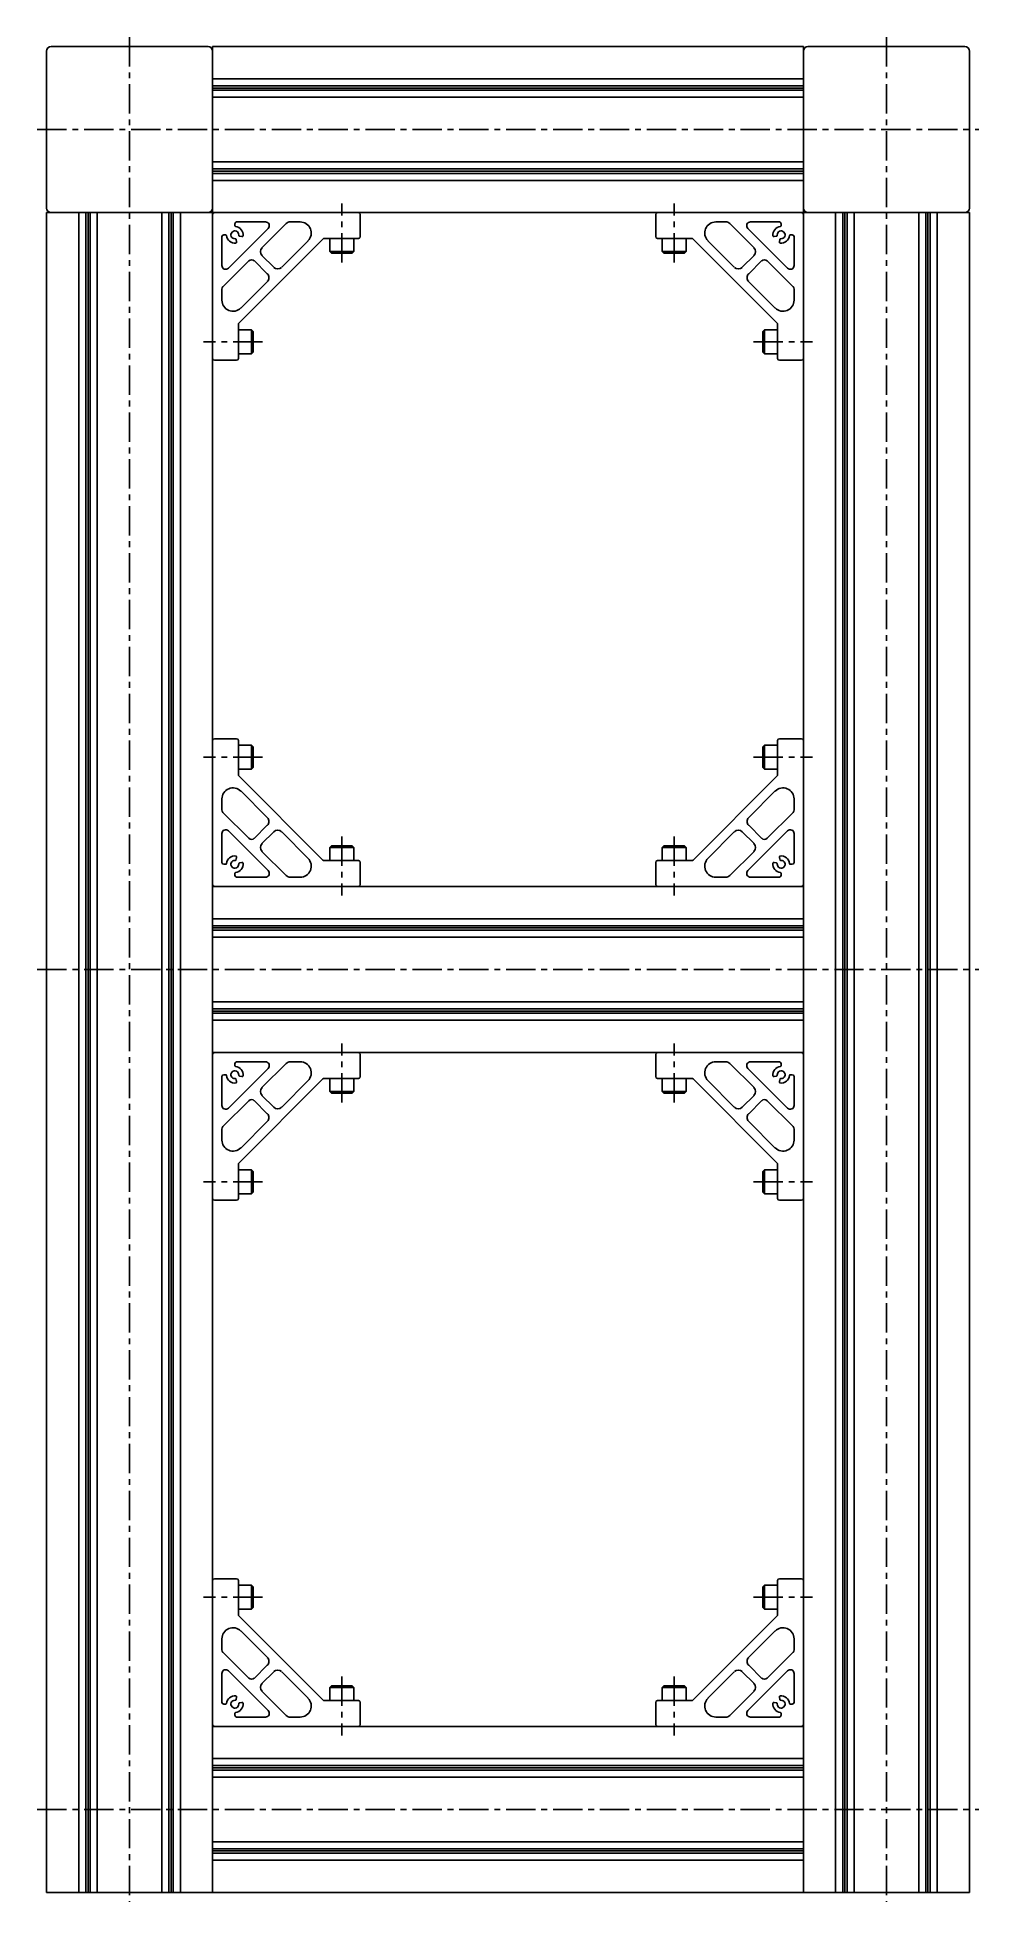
# Model space of a CAD drawing. Extents: x -5 to 1221, y -8 to 1626.
# Drawn here: x 561 to 1071, y 5 to 1015 of the extents above; entities that cross this region are included whole.
import ezdxf

# ---------------------------------------------------------------- set-up
doc = ezdxf.new("R2010")
doc.units = 0
doc.header["$LTSCALE"] = 0.5
doc.linetypes.add('CENTER', pattern=[50.8, 31.75, -6.35, 6.35, -6.35])
doc.layers.add('MSM_CENTER', color=1, linetype='CENTER')
doc.layers.add('MSM_CONTINUOUS', color=7, linetype='CONTINUOUS')

msp = doc.modelspace()

# ---------------------------------------------------------------- linework, layer by layer
at = {"layer": 'MSM_CENTER'}
for p, q in [((611, 1015), (611, 5)), ((1021, 1015), (1021, 5)), ((561, 965), (1071, 965)), ((726, 893), (726, 925)), ((906, 893), (906, 925)), ((683, 850), (651, 850)), ((949, 850), (981, 850)), ((683, 625), (651, 625)), ((949, 625), (981, 625)), ((726, 582), (726, 550)), ((906, 582), (906, 550)), ((561, 510), (1071, 510)), ((726, 438), (726, 470)), ((906, 438), (906, 470)), ((683, 395), (651, 395)), ((949, 395), (981, 395)), ((683, 170), (651, 170)), ((949, 170), (981, 170)), ((726, 127), (726, 95)), ((906, 127), (906, 95)), ((561, 55), (1071, 55))]:
    msp.add_line(p, q, dxfattribs=at)
at = {"layer": 'MSM_CONTINUOUS'}
for p, q in [((568.5, 1010), (653.5, 1010)), ((656, 1010), (656, 10)), ((656, 1010), (976, 1010)), ((976, 1010), (976, 10)), ((978.5, 1010), (1063.5, 1010)), ((566, 922.5), (566, 1007.5)), ((1066, 1007.5), (1066, 922.5)), ((656, 992.5), (976, 992.5)), ((656, 988.7), (976, 988.7)), ((656, 987.5), (976, 987.5)), ((656, 986.3), (976, 986.3)), ((656, 982.5), (976, 982.5)), ((656, 947.5), (976, 947.5)), ((656, 943.7), (976, 943.7)), ((656, 942.5), (976, 942.5)), ((656, 941.3), (976, 941.3)), ((656, 937.5), (976, 937.5)), ((1066, 920), (566, 920)), ((566, 920), (566, 10)), ((583.5, 920), (583.5, 10)), ((587.3, 920), (587.3, 10)), ((588.5, 920), (588.5, 10)), ((589.7, 920), (589.7, 10)), ((593.5, 920), (593.5, 10)), ((628.5, 920), (628.5, 10)), ((632.3, 920), (632.3, 10)), ((633.5, 920), (633.5, 10)), ((634.7, 920), (634.7, 10)), ((638.5, 920), (638.5, 10)), ((993.5, 920), (993.5, 10)), ((997.3, 920), (997.3, 10)), ((998.5, 920), (998.5, 10)), ((999.7, 920), (999.7, 10)), ((1003.5, 920), (1003.5, 10)), ((1038.5, 920), (1038.5, 10)), ((1042.3, 920), (1042.3, 10)), ((1043.5, 920), (1043.5, 10)), ((1044.7, 920), (1044.7, 10)), ((1048.5, 920), (1048.5, 10)), ((1066, 920), (1066, 10)), ((686.1, 911.4), (664.6, 889.9)), ((668, 913), (668, 914)), ((669, 915), (684.6, 915)), ((682.7, 901), (695.8, 914.1)), ((698, 915), (703.4, 915)), ((736, 919), (736, 907)), ((896, 919), (896, 907)), ((934, 915), (928.6, 915)), ((949.3, 901), (936.2, 914.1)), ((945.9, 911.4), (967.4, 889.9)), ((963, 915), (947.4, 915)), ((964, 913), (964, 914)), ((661, 891.4), (661, 907)), ((662, 908), (663, 908)), ((669, 904.2), (668.7, 905.5)), ((715.7, 905.7), (670.3, 860.3)), ((670.5, 907.3), (671.8, 907)), ((707.7, 904.8), (693.4, 890.4)), ((735, 906), (716.4, 906)), ((719.5, 906), (719.5, 898.9)), ((719.5, 906), (732.5, 906)), ((732.5, 898.9), (732.5, 906)), ((897, 906), (915.6, 906)), ((899.5, 898.9), (899.5, 906)), ((912.5, 906), (899.5, 906)), ((912.5, 906), (912.5, 898.9)), ((916.3, 905.7), (961.7, 860.3)), ((924.3, 904.8), (938.6, 890.4)), ((961.5, 907.3), (960.2, 907)), ((963, 904.2), (963.3, 905.5)), ((970, 908), (969, 908)), ((971, 891.4), (971, 907)), ((661.6, 879.9), (675.7, 894)), ((678.5, 894), (685.6, 886.9)), ((689.1, 890.4), (682.7, 896.8)), ((719.5, 898.9), (720.4, 898)), ((719.5, 898.9), (732.5, 898.9)), ((720.4, 898), (731.6, 898)), ((731.6, 898), (732.5, 898.9)), ((900.4, 898), (899.5, 898.9)), ((912.5, 898.9), (899.5, 898.9)), ((911.6, 898), (900.4, 898)), ((912.5, 898.9), (911.6, 898)), ((942.9, 890.4), (949.3, 896.8)), ((953.5, 894), (946.4, 886.9)), ((970.4, 879.9), (956.3, 894)), ((685.6, 882.6), (671.2, 868.3)), ((946.4, 882.6), (960.8, 868.3)), ((661, 872.6), (661, 878.5)), ((971, 872.6), (971, 878.5)), ((670, 859.6), (670, 841)), ((962, 859.6), (962, 841)), ((677.1, 856.5), (670, 856.5)), ((678, 855.6), (677.1, 856.5)), ((677.1, 843.5), (677.1, 856.5)), ((678, 844.4), (678, 855.6)), ((954, 855.6), (954.9, 856.5)), ((954, 844.4), (954, 855.6)), ((954.9, 856.5), (962, 856.5)), ((954.9, 843.5), (954.9, 856.5)), ((669, 840), (657, 840)), ((670, 843.5), (677.1, 843.5)), ((677.1, 843.5), (678, 844.4)), ((954.9, 843.5), (954, 844.4)), ((962, 843.5), (954.9, 843.5)), ((963, 840), (975, 840)), ((669, 635), (657, 635)), ((670, 615.4), (670, 634)), ((670, 631.5), (677.1, 631.5)), ((677.1, 631.5), (678, 630.6)), ((677.1, 631.5), (677.1, 618.5)), ((678, 630.6), (678, 619.4)), ((954.9, 631.5), (954, 630.6)), ((954, 630.6), (954, 619.4)), ((962, 631.5), (954.9, 631.5)), ((954.9, 631.5), (954.9, 618.5)), ((962, 615.4), (962, 634)), ((963, 635), (975, 635)), ((677.1, 618.5), (670, 618.5)), ((678, 619.4), (677.1, 618.5)), ((954, 619.4), (954.9, 618.5)), ((954.9, 618.5), (962, 618.5)), ((715.7, 569.3), (670.3, 614.7)), ((685.6, 592.4), (671.2, 606.7)), ((916.3, 569.3), (961.7, 614.7)), ((946.4, 592.4), (960.8, 606.7)), ((661, 602.4), (661, 596.5)), ((971, 602.4), (971, 596.5)), ((661.6, 595.1), (675.7, 581)), ((678.5, 581), (685.6, 588.1)), ((953.5, 581), (946.4, 588.1)), ((970.4, 595.1), (956.3, 581)), ((661, 583.6), (661, 568)), ((686.1, 563.6), (664.6, 585.1)), ((689.1, 584.6), (682.7, 578.2)), ((707.7, 570.2), (693.4, 584.6)), ((719.5, 576.1), (720.4, 577)), ((719.5, 569), (719.5, 576.1)), ((719.5, 576.1), (732.5, 576.1)), ((720.4, 577), (731.6, 577)), ((731.6, 577), (732.5, 576.1)), ((732.5, 576.1), (732.5, 569)), ((900.4, 577), (899.5, 576.1)), ((899.5, 576.1), (899.5, 569)), ((912.5, 576.1), (899.5, 576.1)), ((911.6, 577), (900.4, 577)), ((912.5, 576.1), (911.6, 577)), ((912.5, 569), (912.5, 576.1)), ((924.3, 570.2), (938.6, 584.6)), ((942.9, 584.6), (949.3, 578.2)), ((945.9, 563.6), (967.4, 585.1)), ((971, 583.6), (971, 568)), ((662, 567), (663, 567)), ((669, 570.8), (668.7, 569.5)), ((670.5, 567.7), (671.8, 568)), ((682.7, 574), (695.8, 560.9)), ((735, 569), (716.4, 569)), ((719.5, 569), (732.5, 569)), ((736, 556), (736, 568)), ((896, 556), (896, 568)), ((897, 569), (915.6, 569)), ((912.5, 569), (899.5, 569)), ((949.3, 574), (936.2, 560.9)), ((961.5, 567.7), (960.2, 568)), ((963, 570.8), (963.3, 569.5)), ((970, 567), (969, 567)), ((668, 562), (668, 561)), ((669, 560), (684.6, 560)), ((698, 560), (703.4, 560)), ((934, 560), (928.6, 560)), ((963, 560), (947.4, 560)), ((964, 562), (964, 561)), ((656, 555), (976, 555)), ((656, 537.5), (976, 537.5)), ((656, 533.7), (976, 533.7)), ((656, 532.5), (976, 532.5)), ((656, 531.3), (976, 531.3)), ((656, 527.5), (976, 527.5)), ((656, 492.5), (976, 492.5)), ((656, 488.7), (976, 488.7)), ((656, 487.5), (976, 487.5)), ((656, 486.3), (976, 486.3)), ((656, 482.5), (976, 482.5)), ((656, 465), (976, 465)), ((686.1, 456.4), (664.6, 434.9)), ((668, 458), (668, 459)), ((669, 460), (684.6, 460)), ((682.7, 446), (695.8, 459.1)), ((698, 460), (703.4, 460)), ((736, 464), (736, 452)), ((896, 464), (896, 452)), ((934, 460), (928.6, 460)), ((949.3, 446), (936.2, 459.1)), ((945.9, 456.4), (967.4, 434.9)), ((963, 460), (947.4, 460)), ((964, 458), (964, 459)), ((661, 436.4), (661, 452)), ((662, 453), (663, 453)), ((669, 449.2), (668.7, 450.5)), ((715.7, 450.7), (670.3, 405.3)), ((670.5, 452.3), (671.8, 452)), ((707.7, 449.8), (693.4, 435.4)), ((735, 451), (716.4, 451)), ((719.5, 451), (719.5, 443.9)), ((719.5, 451), (732.5, 451)), ((732.5, 443.9), (732.5, 451)), ((897, 451), (915.6, 451)), ((899.5, 443.9), (899.5, 451)), ((912.5, 451), (899.5, 451)), ((912.5, 451), (912.5, 443.9)), ((916.3, 450.7), (961.7, 405.3)), ((924.3, 449.8), (938.6, 435.4)), ((961.5, 452.3), (960.2, 452)), ((963, 449.2), (963.3, 450.5)), ((970, 453), (969, 453)), ((971, 436.4), (971, 452)), ((661.6, 424.9), (675.7, 439)), ((678.5, 439), (685.6, 431.9)), ((689.1, 435.4), (682.7, 441.8)), ((719.5, 443.9), (720.4, 443)), ((719.5, 443.9), (732.5, 443.9)), ((720.4, 443), (731.6, 443)), ((731.6, 443), (732.5, 443.9)), ((900.4, 443), (899.5, 443.9)), ((912.5, 443.9), (899.5, 443.9)), ((911.6, 443), (900.4, 443)), ((912.5, 443.9), (911.6, 443)), ((942.9, 435.4), (949.3, 441.8)), ((953.5, 439), (946.4, 431.9)), ((970.4, 424.9), (956.3, 439)), ((685.6, 427.6), (671.2, 413.3)), ((946.4, 427.6), (960.8, 413.3)), ((661, 417.6), (661, 423.5)), ((971, 417.6), (971, 423.5)), ((670, 404.6), (670, 386)), ((962, 404.6), (962, 386)), ((677.1, 401.5), (670, 401.5)), ((678, 400.6), (677.1, 401.5)), ((677.1, 388.5), (677.1, 401.5)), ((678, 389.4), (678, 400.6)), ((954, 400.6), (954.9, 401.5)), ((954, 389.4), (954, 400.6)), ((954.9, 401.5), (962, 401.5)), ((954.9, 388.5), (954.9, 401.5)), ((669, 385), (657, 385)), ((670, 388.5), (677.1, 388.5)), ((677.1, 388.5), (678, 389.4)), ((954.9, 388.5), (954, 389.4)), ((962, 388.5), (954.9, 388.5)), ((963, 385), (975, 385)), ((669, 180), (657, 180)), ((670, 160.4), (670, 179)), ((670, 176.5), (677.1, 176.5)), ((677.1, 176.5), (678, 175.6)), ((677.1, 176.5), (677.1, 163.5)), ((678, 175.6), (678, 164.4)), ((954.9, 176.5), (954, 175.6)), ((954, 175.6), (954, 164.4)), ((962, 176.5), (954.9, 176.5)), ((954.9, 176.5), (954.9, 163.5)), ((962, 160.4), (962, 179)), ((963, 180), (975, 180)), ((677.1, 163.5), (670, 163.5)), ((678, 164.4), (677.1, 163.5)), ((954, 164.4), (954.9, 163.5)), ((954.9, 163.5), (962, 163.5)), ((715.7, 114.3), (670.3, 159.7)), ((685.6, 137.4), (671.2, 151.7)), ((916.3, 114.3), (961.7, 159.7)), ((946.4, 137.4), (960.8, 151.7)), ((661, 147.4), (661, 141.5)), ((971, 147.4), (971, 141.5)), ((661.6, 140.1), (675.7, 126)), ((678.5, 126), (685.6, 133.1)), ((953.5, 126), (946.4, 133.1)), ((970.4, 140.1), (956.3, 126)), ((661, 128.6), (661, 113)), ((686.1, 108.6), (664.6, 130.1)), ((689.1, 129.6), (682.7, 123.2)), ((707.7, 115.2), (693.4, 129.6)), ((719.5, 121.1), (720.4, 122)), ((720.4, 122), (731.6, 122)), ((731.6, 122), (732.5, 121.1)), ((900.4, 122), (899.5, 121.1)), ((911.6, 122), (900.4, 122)), ((912.5, 121.1), (911.6, 122)), ((924.3, 115.2), (938.6, 129.6)), ((942.9, 129.6), (949.3, 123.2)), ((945.9, 108.6), (967.4, 130.1)), ((971, 128.6), (971, 113)), ((662, 112), (663, 112)), ((669, 115.8), (668.7, 114.5)), ((670.5, 112.7), (671.8, 113)), ((682.7, 119), (695.8, 105.9)), ((735, 114), (716.4, 114)), ((719.5, 114), (719.5, 121.1)), ((719.5, 121.1), (732.5, 121.1)), ((719.5, 114), (732.5, 114)), ((732.5, 121.1), (732.5, 114)), ((736, 101), (736, 113)), ((896, 101), (896, 113)), ((897, 114), (915.6, 114)), ((899.5, 121.1), (899.5, 114)), ((912.5, 121.1), (899.5, 121.1)), ((912.5, 114), (899.5, 114)), ((912.5, 114), (912.5, 121.1)), ((949.3, 119), (936.2, 105.9)), ((961.5, 112.7), (960.2, 113)), ((963, 115.8), (963.3, 114.5)), ((970, 112), (969, 112)), ((668, 107), (668, 106)), ((669, 105), (684.6, 105)), ((698, 105), (703.4, 105)), ((934, 105), (928.6, 105)), ((963, 105), (947.4, 105)), ((964, 107), (964, 106)), ((656, 100), (976, 100)), ((656, 82.5), (976, 82.5)), ((656, 78.7), (976, 78.7)), ((656, 77.5), (976, 77.5)), ((656, 76.3), (976, 76.3)), ((656, 72.5), (976, 72.5)), ((656, 37.5), (976, 37.5)), ((656, 33.7), (976, 33.7)), ((656, 32.5), (976, 32.5)), ((656, 31.3), (976, 31.3)), ((656, 27.5), (976, 27.5)), ((1066, 10), (566, 10))]:
    msp.add_line(p, q, dxfattribs=at)
for centre, radius, start, end in [((568.5, 1007.5), 2.5, 90, 180), ((653.5, 1007.5), 2.5, 0, 90), ((978.5, 1007.5), 2.5, 90, 180), ((1063.5, 1007.5), 2.5, 0, 90), ((568.5, 922.5), 2.5, 180, 270), ((653.5, 922.5), 2.5, 270, 0), ((657, 919), 1, 90, 180), ((735, 919), 1, 0, 90), ((897, 919), 1, 90, 180), ((975, 919), 1, 0, 90), ((978.5, 922.5), 2.5, 180, 270), ((1063.5, 922.5), 2.5, 270, 0), ((668, 908), 2.1, 356.0866, 273.9121), ((669, 914), 1, 90, 180), ((668.5, 913), 0.5, 180.0013, 264.2604), ((668, 908), 4.5, 352.1801, 84.2609), ((684.6, 912.9), 2.1, 315, 90), ((698, 912), 3, 89.9998, 134.9998), ((703.4, 909), 6, 315, 89.9999), ((928.6, 909), 6, 90.0001, 225), ((934, 912), 3, 45.0002, 90.0002), ((947.4, 912.9), 2.1, 90, 225), ((964, 908), 4.5, 95.7391, 187.8199), ((964, 908), 2.1, 266.0879, 183.9134), ((963, 914), 1, 0, 90), ((963.5, 913), 0.5, 275.7396, 359.9987), ((662, 907), 1, 90, 180), ((663, 907.5), 0.5, 5.7365, 90.0016), ((668, 908), 4.5, 185.7397, 277.8193), ((668.2, 905.4), 0.5, 14.9999, 93.9121), ((668.5, 904), 0.5, 277.8211, 14.9986), ((670.6, 907.8), 0.5, 176.0866, 255.0001), ((672, 907.5), 0.5, 255.0003, 352.1775), ((684.9, 898.9), 3, 134.9999, 224.9999), ((716.4, 905), 1, 89.9992, 134.9995), ((735, 907), 1, 270, 0), ((897, 907), 1, 180, 270), ((915.6, 905), 1, 45.0005, 90.0008), ((947.1, 898.9), 3, 315.0001, 45.0001), ((960, 907.5), 0.5, 187.8225, 284.9997), ((961.4, 907.8), 0.5, 284.9999, 3.9134), ((963.5, 904), 0.5, 165.0014, 262.1789), ((963.8, 905.4), 0.5, 86.0879, 165.0001), ((964, 908), 4.5, 262.1807, 354.2603), ((969, 907.5), 0.5, 89.9984, 174.2635), ((970, 907), 1, 0, 90), ((663.1, 891.4), 2.1, 180, 315), ((677.1, 892.5), 2, 44.9988, 135.0008), ((691.2, 892.5), 3, 225.0007, 314.9995), ((940.8, 892.5), 3, 225.0005, 314.9993), ((954.9, 892.5), 2, 44.9992, 135.0012), ((968.9, 891.4), 2.1, 225, 0), ((663, 878.5), 2, 134.9992, 179.9989), ((683.5, 884.8), 3, 314.9998, 44.9999), ((948.5, 884.8), 3, 135.0001, 225.0002), ((969, 878.5), 2, 0.0011, 45.0008), ((667, 872.6), 6, 180, 315), ((965, 872.6), 6, 225, 360), ((671, 859.6), 1, 135.0011, 180.0014), ((961, 859.6), 1, 359.9986, 44.9989), ((657, 841), 1, 180, 270), ((669, 841), 1, 270, 0), ((963, 841), 1, 180, 270), ((975, 841), 1, 270, 0), ((657, 634), 1, 90, 180), ((669, 634), 1, 0, 90), ((963, 634), 1, 90, 180), ((975, 634), 1, 0, 90), ((667, 602.4), 6, 45, 180), ((671, 615.4), 1, 179.9986, 224.9989), ((965, 602.4), 6, 0, 135), ((961, 615.4), 1, 315.0011, 0.0014), ((663, 596.5), 2, 180.0011, 225.0008), ((969, 596.5), 2, 314.9992, 359.9989), ((683.5, 590.2), 3, 315.0001, 45.0002), ((948.5, 590.2), 3, 134.9998, 224.9999), ((663.1, 583.6), 2.1, 45, 180), ((677.1, 582.5), 2, 224.9992, 315.0012), ((684.9, 576.1), 3, 135.0001, 225.0001), ((691.2, 582.5), 3, 45.0005, 134.9993), ((940.8, 582.5), 3, 45.0007, 134.9995), ((947.1, 576.1), 3, 314.9999, 44.9999), ((954.9, 582.5), 2, 224.9988, 315.0008), ((968.9, 583.6), 2.1, 0, 135), ((662, 568), 1, 180, 270), ((663, 567.5), 0.5, 269.9984, 354.2635), ((668, 567), 4.5, 82.1807, 174.2603), ((668, 567), 2.1, 86.0879, 3.9134), ((668.2, 569.6), 0.5, 266.0879, 345.0001), ((668, 567), 4.5, 275.7391, 7.8199), ((668.5, 571), 0.5, 345.0014, 82.1789), ((670.6, 567.2), 0.5, 104.9999, 183.9134), ((672, 567.5), 0.5, 7.8225, 104.9997), ((703.4, 566), 6, 270.0001, 45), ((716.4, 570), 1, 225.0005, 270.0008), ((735, 568), 1, 0, 90), ((897, 568), 1, 90, 180), ((915.6, 570), 1, 269.9992, 314.9995), ((928.6, 566), 6, 135, 269.9999), ((960, 567.5), 0.5, 75.0003, 172.1775), ((964, 567), 4.5, 172.1801, 264.2609), ((961.4, 567.2), 0.5, 356.0866, 75.0001), ((964, 567), 2.1, 176.0866, 93.9121), ((963.5, 571), 0.5, 97.8211, 194.9986), ((963.8, 569.6), 0.5, 194.9999, 273.9121), ((964, 567), 4.5, 5.7397, 97.8193), ((969, 567.5), 0.5, 185.7365, 270.0016), ((970, 568), 1, 270, 0), ((657, 556), 1, 180, 270), ((668.5, 562), 0.5, 95.7396, 179.9987), ((669, 561), 1, 180, 270), ((684.6, 562.1), 2.1, 270, 45), ((698, 563), 3, 225.0002, 270.0002), ((735, 556), 1, 270, 0), ((897, 556), 1, 180, 270), ((934, 563), 3, 269.9998, 314.9998), ((947.4, 562.1), 2.1, 135, 270), ((963, 561), 1, 270, 0), ((963.5, 562), 0.5, 0.0013, 84.2604), ((975, 556), 1, 270, 0), ((657, 464), 1, 90, 180), ((735, 464), 1, 0, 90), ((897, 464), 1, 90, 180), ((975, 464), 1, 0, 90), ((668, 453), 2.1, 356.0866, 273.9121), ((669, 459), 1, 90, 180), ((668.5, 458), 0.5, 180.0013, 264.2604), ((668, 453), 4.5, 352.1801, 84.2609), ((684.6, 457.9), 2.1, 315, 90), ((698, 457), 3, 89.9998, 134.9998), ((703.4, 454), 6, 315, 89.9999), ((928.6, 454), 6, 90.0001, 225), ((934, 457), 3, 45.0002, 90.0002), ((947.4, 457.9), 2.1, 90, 225), ((964, 453), 4.5, 95.7391, 187.8199), ((964, 453), 2.1, 266.0879, 183.9134), ((963, 459), 1, 0, 90), ((963.5, 458), 0.5, 275.7396, 359.9987), ((662, 452), 1, 90, 180), ((663, 452.5), 0.5, 5.7365, 90.0016), ((668, 453), 4.5, 185.7397, 277.8193), ((668.2, 450.4), 0.5, 14.9999, 93.9121), ((668.5, 449), 0.5, 277.8211, 14.9986), ((670.6, 452.8), 0.5, 176.0866, 255.0001), ((672, 452.5), 0.5, 255.0003, 352.1775), ((684.9, 443.9), 3, 134.9999, 224.9999), ((716.4, 450), 1, 89.9992, 134.9995), ((735, 452), 1, 270, 0), ((897, 452), 1, 180, 270), ((915.6, 450), 1, 45.0005, 90.0008), ((947.1, 443.9), 3, 315.0001, 45.0001), ((960, 452.5), 0.5, 187.8225, 284.9997), ((961.4, 452.8), 0.5, 284.9999, 3.9134), ((963.5, 449), 0.5, 165.0014, 262.1789), ((963.8, 450.4), 0.5, 86.0879, 165.0001), ((964, 453), 4.5, 262.1807, 354.2603), ((969, 452.5), 0.5, 89.9984, 174.2635), ((970, 452), 1, 0, 90), ((663.1, 436.4), 2.1, 180, 315), ((677.1, 437.5), 2, 44.9988, 135.0008), ((691.2, 437.5), 3, 225.0007, 314.9995), ((940.8, 437.5), 3, 225.0005, 314.9993), ((954.9, 437.5), 2, 44.9992, 135.0012), ((968.9, 436.4), 2.1, 225, 0), ((663, 423.5), 2, 134.9992, 179.9989), ((683.5, 429.8), 3, 314.9998, 44.9999), ((948.5, 429.8), 3, 135.0001, 225.0002), ((969, 423.5), 2, 0.0011, 45.0008), ((667, 417.6), 6, 180, 315), ((965, 417.6), 6, 225, 360), ((671, 404.6), 1, 135.0011, 180.0014), ((961, 404.6), 1, 359.9986, 44.9989), ((657, 386), 1, 180, 270), ((669, 386), 1, 270, 0), ((963, 386), 1, 180, 270), ((975, 386), 1, 270, 0), ((657, 179), 1, 90, 180), ((669, 179), 1, 0, 90), ((963, 179), 1, 90, 180), ((975, 179), 1, 0, 90), ((667, 147.4), 6, 45, 180), ((671, 160.4), 1, 179.9986, 224.9989), ((965, 147.4), 6, 0, 135), ((961, 160.4), 1, 315.0011, 0.0014), ((663, 141.5), 2, 180.0011, 225.0008), ((969, 141.5), 2, 314.9992, 359.9989), ((683.5, 135.2), 3, 315.0001, 45.0002), ((948.5, 135.2), 3, 134.9998, 224.9999), ((663.1, 128.6), 2.1, 45, 180), ((677.1, 127.5), 2, 224.9992, 315.0012), ((684.9, 121.1), 3, 135.0001, 225.0001), ((691.2, 127.5), 3, 45.0005, 134.9993), ((940.8, 127.5), 3, 45.0007, 134.9995), ((947.1, 121.1), 3, 314.9999, 44.9999), ((954.9, 127.5), 2, 224.9988, 315.0008), ((968.9, 128.6), 2.1, 0, 135), ((662, 113), 1, 180, 270), ((663, 112.5), 0.5, 269.9984, 354.2635), ((668, 112), 4.5, 82.1807, 174.2603), ((668, 112), 2.1, 86.0879, 3.9134), ((668.2, 114.6), 0.5, 266.0879, 345.0001), ((668, 112), 4.5, 275.7391, 7.8199), ((668.5, 116), 0.5, 345.0014, 82.1789), ((670.6, 112.2), 0.5, 104.9999, 183.9134), ((672, 112.5), 0.5, 7.8225, 104.9997), ((703.4, 111), 6, 270.0001, 45), ((716.4, 115), 1, 225.0005, 270.0008), ((735, 113), 1, 0, 90), ((897, 113), 1, 90, 180), ((915.6, 115), 1, 269.9992, 314.9995), ((928.6, 111), 6, 135, 269.9999), ((960, 112.5), 0.5, 75.0003, 172.1775), ((964, 112), 4.5, 172.1801, 264.2609), ((961.4, 112.2), 0.5, 356.0866, 75.0001), ((964, 112), 2.1, 176.0866, 93.9121), ((963.5, 116), 0.5, 97.8211, 194.9986), ((963.8, 114.6), 0.5, 194.9999, 273.9121), ((964, 112), 4.5, 5.7397, 97.8193), ((969, 112.5), 0.5, 185.7365, 270.0016), ((970, 113), 1, 270, 0), ((657, 101), 1, 180, 270), ((668.5, 107), 0.5, 95.7396, 179.9987), ((669, 106), 1, 180, 270), ((684.6, 107.1), 2.1, 270, 45), ((698, 108), 3, 225.0002, 270.0002), ((735, 101), 1, 270, 0), ((897, 101), 1, 180, 270), ((934, 108), 3, 269.9998, 314.9998), ((947.4, 107.1), 2.1, 135, 270), ((963, 106), 1, 270, 0), ((963.5, 107), 0.5, 0.0013, 84.2604), ((975, 101), 1, 270, 0)]:
    msp.add_arc(centre, radius, start, end, dxfattribs=at)

doc.saveas('drawing.dxf')
